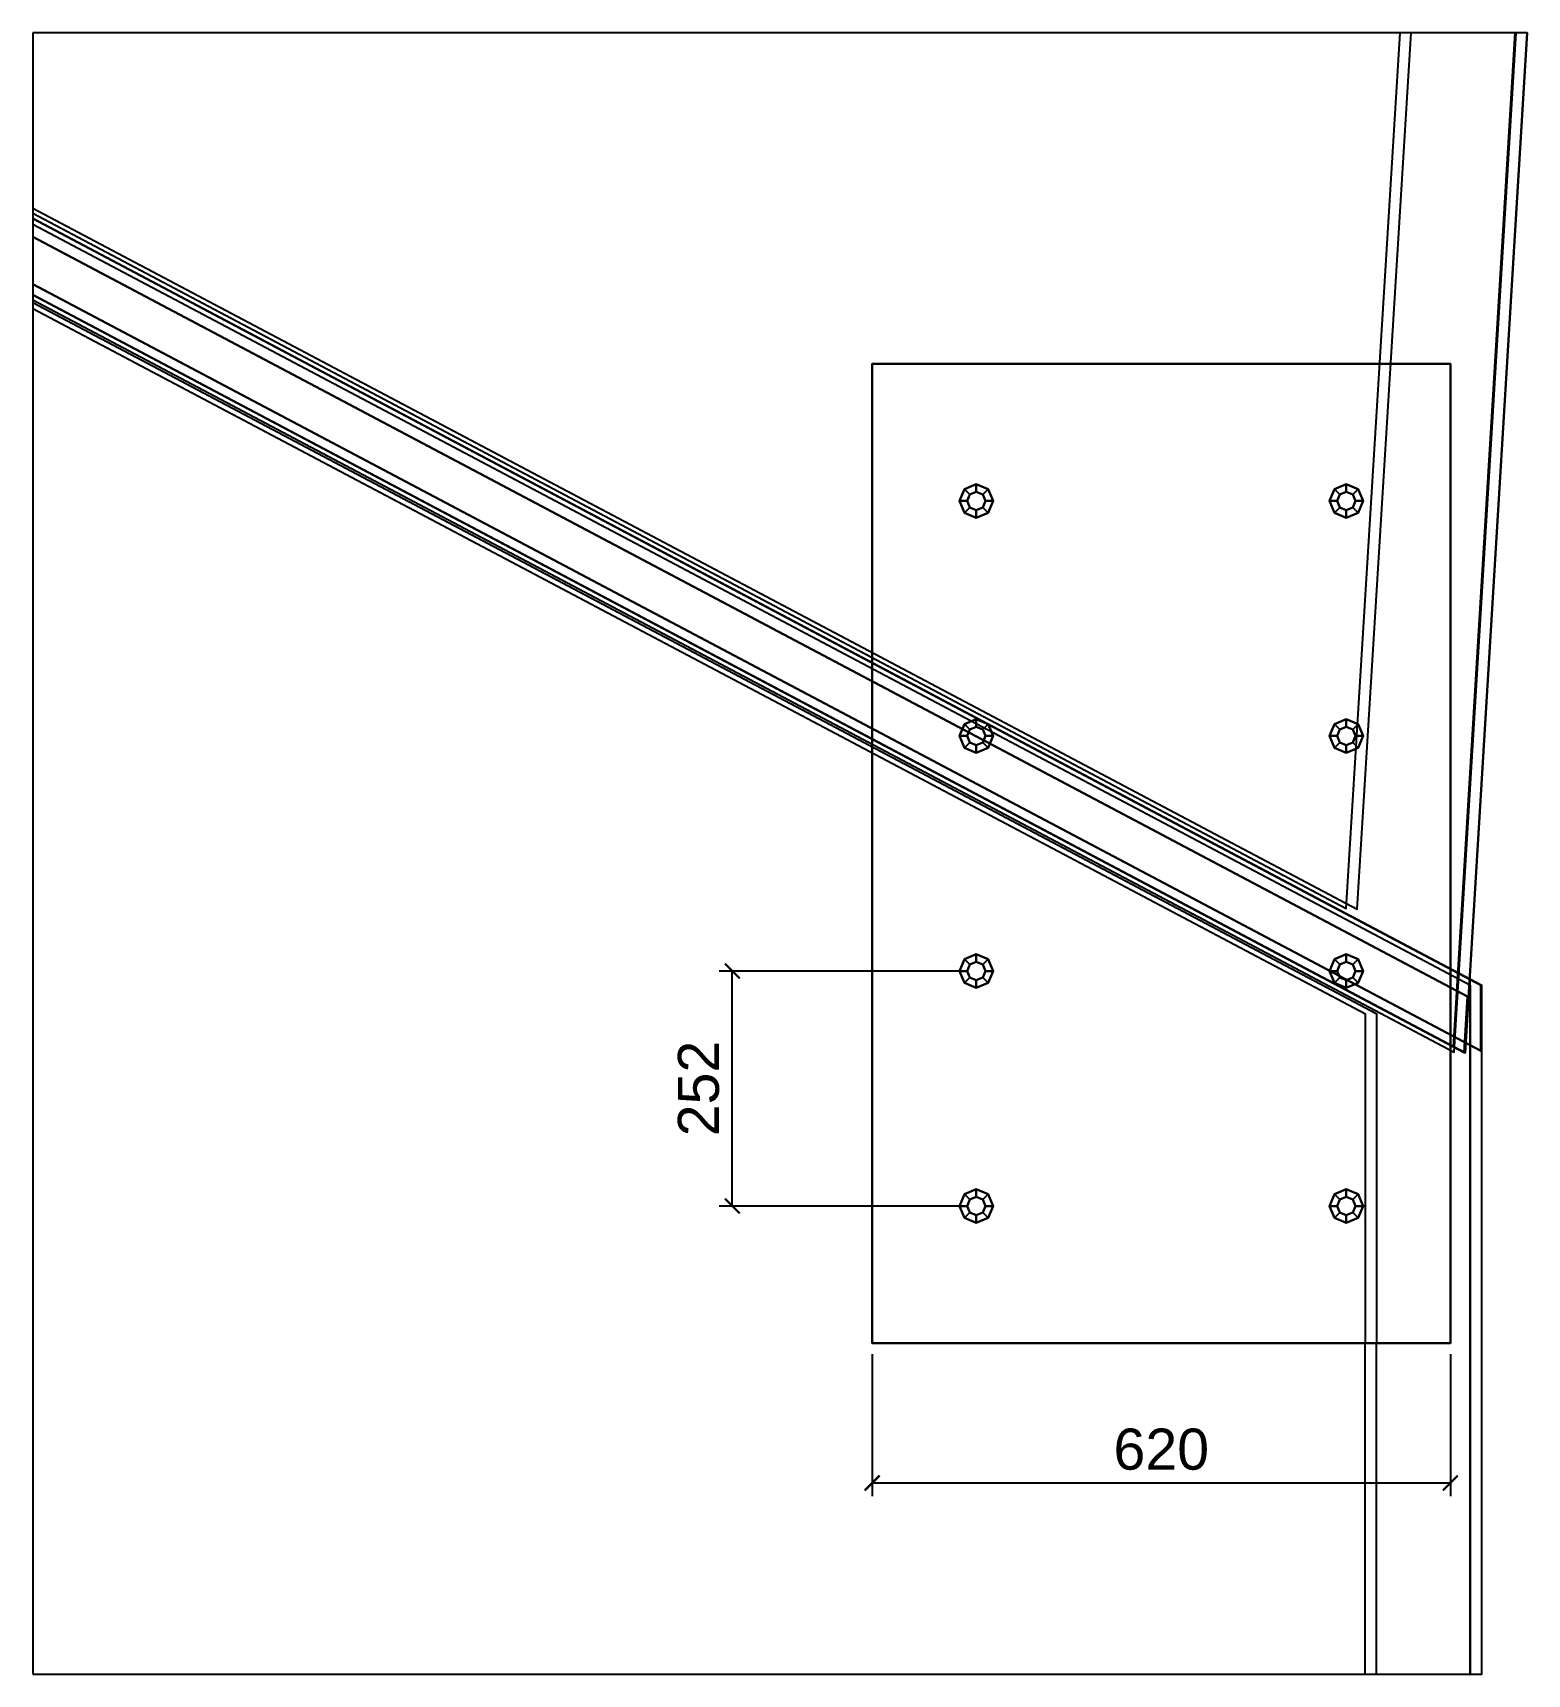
# Model space of a CAD drawing. Header units: millimetres. Extents: x -48000 to 1060615, y -2000 to 333000.
# Drawn here: x 1038790 to 1040392, y -880 to 880 of the extents above; entities that cross this region are included whole.
import ezdxf

# ---------------------------------------------------------------- set-up
doc = ezdxf.new("R2010")
doc.units = ezdxf.units.MM
doc.layers.add('D-STR-DIM', color=7, linetype='Continuous', lineweight=13)
doc.layers.add('D-STR-STRC', color=7, linetype='Continuous', lineweight=25)
doc.styles.add('OpenSansCondensed-Light', font='OpenSansCondensed-Light.ttf')
doc.styles.add('TOWER_UNICODE', font='Arial Unicode.ttf')
doc.dimstyles.new('EZDXF', dxfattribs={"dimtxt": 0.25, "dimasz": 0.175, "dimexe": 0.375, "dimexo": 0.125, "dimgap": 0.1, "dimtad": 1, "dimlfac": 100, "dimzin": 12, "dimdsep": 46, "dimtxsty": 'OpenSansCondensed-Light', "dimblk": 'ARCHTICK', "dimcen": 2.5, "dimazin": 3, "dimtfac": 0.5, "dimtmove": 2, "dimatfit": 3})

msp = doc.modelspace()

# ---------------------------------------------------------------- blocks, each defined once
blk = doc.blocks.new('_ARCHTICK')
at = {"color": 0, "linetype": 'BYBLOCK', "const_width": 0.15}
blk.add_lwpolyline([(-0.5, -0.5), (0.5, 0.5)], dxfattribs=at)

# ---------------------------------------------------------------- dimensions: what is measured, and where the dimension line sits
at = {"layer": 'D-STR-DIM'}
for base, p1, p2, angle in [((1039540, -378), (1039801.6, -378), (1039801.6, -126), 90), ((1039690, -675), (1039690, -525), (1040310, -525), 0)]:
    msp.add_linear_dim(base=base, p1=p1, p2=p2, angle=angle, dimstyle='EZDXF', override={"dimtxt": 44, "dimasz": 16, "dimexe": 14, "dimexo": 12, "dimgap": 14, "dimtad": 1, "dimdec": 1, "dimlfac": 1, "dimlunit": 2, "dimtxsty": 'TOWER_UNICODE', "dimclrd": 7, "dimclre": 7, "dimclrt": 7}, dxfattribs=at).render()

# ---------------------------------------------------------------- linework, layer by layer
at = {"layer": 'D-STR-STRC'}
for points in [[(1038790, 880), (1038790, 599.13), (1040325.69, -213.85), (1040392.32, 880)], [(1038790, 880), (1038790, 593.6), (1040313.88, -213.13), (1040380.47, 880)], [(1038790, 880), (1038790, 692.1), (1040209.99, -59.63), (1040267.88, 880)], [(1038790, 880), (1038790, 686.57), (1040198.19, -58.91), (1040256.02, 880)], [(1040343.61, -141.67), (1038790, 680.8), (1038790, 680.8), (1040331.11, -135.05)], [(1038790, -880), (1040343.56, -880), (1040343.61, -141.67), (1038790, 680.8)], [(1038790, 680.8), (1040342.72, -141.2), (1038790, 680.8)], [(1038790, -880), (1040331.57, -880), (1040331.62, -141.67), (1038790, 674.45)], [(1038790, 661.28), (1040328.47, -153.17), (1038790, 661.28)], [(1038790, 610.39), (1040342.72, -211.61), (1038790, 610.39)], [(1040325.69, -213.85), (1038790, 599.13), (1038790, 599.13), (1040313.19, -207.23)], [(1038790, 599.13), (1040324.8, -213.38), (1038790, 599.13)], [(1038790, -880), (1040230.6, -880), (1040231.06, -172.35), (1038790, 590.54)], [(1038790, -880), (1040218.61, -880), (1040219.07, -172.35), (1038790, 584.19)], [(1039690, -525), (1040310, -525), (1040310, 525), (1039690, 525)], [(1040310, 525), (1039690, 525), (1039690, 525), (1040310, 525)], [(1039690, 525), (1039690, -525), (1039690, -525), (1039690, 525)], [(1040310, -525), (1039690, -525), (1039690, 525), (1040310, 525)], [(1039690, -525), (1039690, 525), (1039690, 525), (1039690, -525)], [(1039690, 525), (1040310, 525), (1040310, 525), (1039690, 525)], [(1040310, -525), (1040310, 525), (1040310, 525), (1040310, -525)], [(1040310, 525), (1040310, -525), (1040310, -525), (1040310, 525)], [(1039819.6, 378), (1039814.33, 390.73), (1039801.6, 396), (1039788.87, 390.73), (1039783.6, 378), (1039788.87, 365.27), (1039801.6, 360), (1039814.33, 365.27)], [(1039783.6, 378), (1039788.87, 390.73), (1039801.6, 396), (1039814.33, 390.73), (1039819.6, 378), (1039814.33, 365.27), (1039801.6, 360), (1039788.87, 365.27)], [(1039788.87, 390.73), (1039783.6, 378), (1039783.6, 378), (1039788.87, 390.73)], [(1039788.87, 390.73), (1039783.6, 378), (1039791.7, 378), (1039794.6, 385)], [(1039783.6, 378), (1039788.87, 390.73), (1039788.87, 390.73), (1039783.6, 378)], [(1039783.6, 378), (1039788.87, 390.73), (1039794.6, 385), (1039791.7, 378)], [(1039801.6, 396), (1039788.87, 390.73), (1039788.87, 390.73), (1039801.6, 396)], [(1039801.6, 396), (1039788.87, 390.73), (1039794.6, 385), (1039801.6, 387.9)], [(1039788.87, 390.73), (1039801.6, 396), (1039801.6, 396), (1039788.87, 390.73)], [(1039788.87, 390.73), (1039801.6, 396), (1039801.6, 387.9), (1039794.6, 385)], [(1039811.5, 378), (1039808.6, 385), (1039801.6, 387.9), (1039794.6, 385), (1039791.7, 378), (1039794.6, 371), (1039801.6, 368.1), (1039808.6, 371)], [(1039791.7, 378), (1039794.6, 385), (1039801.6, 387.9), (1039808.6, 385), (1039811.5, 378), (1039808.6, 371), (1039801.6, 368.1), (1039794.6, 371)], [(1039814.33, 390.73), (1039801.6, 396), (1039801.6, 396), (1039814.33, 390.73)], [(1039814.33, 390.73), (1039801.6, 396), (1039801.6, 387.9), (1039808.6, 385)], [(1039801.6, 396), (1039814.33, 390.73), (1039814.33, 390.73), (1039801.6, 396)], [(1039801.6, 396), (1039814.33, 390.73), (1039808.6, 385), (1039801.6, 387.9)], [(1039819.6, 378), (1039814.33, 390.73), (1039808.6, 385), (1039811.5, 378)], [(1039814.33, 390.73), (1039819.6, 378), (1039811.5, 378), (1039808.6, 385)], [(1039819.6, 378), (1039814.33, 390.73), (1039814.33, 390.73), (1039819.6, 378)], [(1039814.33, 390.73), (1039819.6, 378), (1039819.6, 378), (1039814.33, 390.73)], [(1040216.4, 378), (1040211.13, 390.73), (1040198.4, 396), (1040185.67, 390.73), (1040180.4, 378), (1040185.67, 365.27), (1040198.4, 360), (1040211.13, 365.27)], [(1040180.4, 378), (1040185.67, 390.73), (1040198.4, 396), (1040211.13, 390.73), (1040216.4, 378), (1040211.13, 365.27), (1040198.4, 360), (1040185.67, 365.27)], [(1040185.67, 390.73), (1040180.4, 378), (1040180.4, 378), (1040185.67, 390.73)], [(1040185.67, 390.73), (1040180.4, 378), (1040188.5, 378), (1040191.4, 385)], [(1040180.4, 378), (1040185.67, 390.73), (1040185.67, 390.73), (1040180.4, 378)], [(1040180.4, 378), (1040185.67, 390.73), (1040191.4, 385), (1040188.5, 378)], [(1040198.4, 396), (1040185.67, 390.73), (1040185.67, 390.73), (1040198.4, 396)], [(1040198.4, 396), (1040185.67, 390.73), (1040191.4, 385), (1040198.4, 387.9)], [(1040185.67, 390.73), (1040198.4, 396), (1040198.4, 396), (1040185.67, 390.73)], [(1040185.67, 390.73), (1040198.4, 396), (1040198.4, 387.9), (1040191.4, 385)], [(1040208.3, 378), (1040205.4, 385), (1040198.4, 387.9), (1040191.4, 385), (1040188.5, 378), (1040191.4, 371), (1040198.4, 368.1), (1040205.4, 371)], [(1040188.5, 378), (1040191.4, 385), (1040198.4, 387.9), (1040205.4, 385), (1040208.3, 378), (1040205.4, 371), (1040198.4, 368.1), (1040191.4, 371)], [(1040211.13, 390.73), (1040198.4, 396), (1040198.4, 396), (1040211.13, 390.73)], [(1040211.13, 390.73), (1040198.4, 396), (1040198.4, 387.9), (1040205.4, 385)], [(1040198.4, 396), (1040211.13, 390.73), (1040211.13, 390.73), (1040198.4, 396)], [(1040198.4, 396), (1040211.13, 390.73), (1040205.4, 385), (1040198.4, 387.9)], [(1040216.4, 378), (1040211.13, 390.73), (1040205.4, 385), (1040208.3, 378)], [(1040211.13, 390.73), (1040216.4, 378), (1040208.3, 378), (1040205.4, 385)], [(1040216.4, 378), (1040211.13, 390.73), (1040211.13, 390.73), (1040216.4, 378)], [(1040211.13, 390.73), (1040216.4, 378), (1040216.4, 378), (1040211.13, 390.73)], [(1039783.6, 378), (1039788.87, 365.27), (1039788.87, 365.27), (1039783.6, 378)], [(1039783.6, 378), (1039788.87, 365.27), (1039794.6, 371), (1039791.7, 378)], [(1039788.87, 365.27), (1039783.6, 378), (1039783.6, 378), (1039788.87, 365.27)], [(1039788.87, 365.27), (1039783.6, 378), (1039791.7, 378), (1039794.6, 371)], [(1039788.87, 365.27), (1039801.6, 360), (1039801.6, 368.1), (1039794.6, 371)], [(1039801.6, 360), (1039788.87, 365.27), (1039794.6, 371), (1039801.6, 368.1)], [(1039801.6, 360), (1039814.33, 365.27), (1039808.6, 371), (1039801.6, 368.1)], [(1039814.33, 365.27), (1039801.6, 360), (1039801.6, 368.1), (1039808.6, 371)], [(1039814.33, 365.27), (1039819.6, 378), (1039811.5, 378), (1039808.6, 371)], [(1039819.6, 378), (1039814.33, 365.27), (1039808.6, 371), (1039811.5, 378)], [(1039814.33, 365.27), (1039819.6, 378), (1039819.6, 378), (1039814.33, 365.27)], [(1039819.6, 378), (1039814.33, 365.27), (1039814.33, 365.27), (1039819.6, 378)], [(1040180.4, 378), (1040185.67, 365.27), (1040185.67, 365.27), (1040180.4, 378)], [(1040180.4, 378), (1040185.67, 365.27), (1040191.4, 371), (1040188.5, 378)], [(1040185.67, 365.27), (1040180.4, 378), (1040180.4, 378), (1040185.67, 365.27)], [(1040185.67, 365.27), (1040180.4, 378), (1040188.5, 378), (1040191.4, 371)], [(1040185.67, 365.27), (1040198.4, 360), (1040198.4, 368.1), (1040191.4, 371)], [(1040198.4, 360), (1040185.67, 365.27), (1040191.4, 371), (1040198.4, 368.1)], [(1040198.4, 360), (1040211.13, 365.27), (1040205.4, 371), (1040198.4, 368.1)], [(1040211.13, 365.27), (1040198.4, 360), (1040198.4, 368.1), (1040205.4, 371)], [(1040211.13, 365.27), (1040216.4, 378), (1040208.3, 378), (1040205.4, 371)], [(1040216.4, 378), (1040211.13, 365.27), (1040205.4, 371), (1040208.3, 378)], [(1040211.13, 365.27), (1040216.4, 378), (1040216.4, 378), (1040211.13, 365.27)], [(1040216.4, 378), (1040211.13, 365.27), (1040211.13, 365.27), (1040216.4, 378)], [(1039788.87, 365.27), (1039801.6, 360), (1039801.6, 360), (1039788.87, 365.27)], [(1039801.6, 360), (1039788.87, 365.27), (1039788.87, 365.27), (1039801.6, 360)], [(1039801.6, 360), (1039814.33, 365.27), (1039814.33, 365.27), (1039801.6, 360)], [(1039814.33, 365.27), (1039801.6, 360), (1039801.6, 360), (1039814.33, 365.27)], [(1040185.67, 365.27), (1040198.4, 360), (1040198.4, 360), (1040185.67, 365.27)], [(1040198.4, 360), (1040185.67, 365.27), (1040185.67, 365.27), (1040198.4, 360)], [(1040198.4, 360), (1040211.13, 365.27), (1040211.13, 365.27), (1040198.4, 360)], [(1040211.13, 365.27), (1040198.4, 360), (1040198.4, 360), (1040211.13, 365.27)], [(1039819.6, 126), (1039814.33, 138.73), (1039801.6, 144), (1039788.87, 138.73), (1039783.6, 126), (1039788.87, 113.27), (1039801.6, 108), (1039814.33, 113.27)], [(1039783.6, 126), (1039788.87, 138.73), (1039801.6, 144), (1039814.33, 138.73), (1039819.6, 126), (1039814.33, 113.27), (1039801.6, 108), (1039788.87, 113.27)], [(1039801.6, 144), (1039788.87, 138.73), (1039788.87, 138.73), (1039801.6, 144)], [(1039801.6, 144), (1039788.87, 138.73), (1039794.6, 133), (1039801.6, 135.9)], [(1039788.87, 138.73), (1039801.6, 144), (1039801.6, 144), (1039788.87, 138.73)], [(1039788.87, 138.73), (1039801.6, 144), (1039801.6, 135.9), (1039794.6, 133)], [(1039814.33, 138.73), (1039801.6, 144), (1039801.6, 144), (1039814.33, 138.73)], [(1039814.33, 138.73), (1039801.6, 144), (1039801.6, 135.9), (1039808.6, 133)], [(1039801.6, 144), (1039814.33, 138.73), (1039814.33, 138.73), (1039801.6, 144)], [(1039801.6, 144), (1039814.33, 138.73), (1039808.6, 133), (1039801.6, 135.9)], [(1040216.4, 126), (1040211.13, 138.73), (1040198.4, 144), (1040185.67, 138.73), (1040180.4, 126), (1040185.67, 113.27), (1040198.4, 108), (1040211.13, 113.27)], [(1040180.4, 126), (1040185.67, 138.73), (1040198.4, 144), (1040211.13, 138.73), (1040216.4, 126), (1040211.13, 113.27), (1040198.4, 108), (1040185.67, 113.27)], [(1040198.4, 144), (1040185.67, 138.73), (1040185.67, 138.73), (1040198.4, 144)], [(1040198.4, 144), (1040185.67, 138.73), (1040191.4, 133), (1040198.4, 135.9)], [(1040185.67, 138.73), (1040198.4, 144), (1040198.4, 144), (1040185.67, 138.73)], [(1040185.67, 138.73), (1040198.4, 144), (1040198.4, 135.9), (1040191.4, 133)], [(1040211.13, 138.73), (1040198.4, 144), (1040198.4, 144), (1040211.13, 138.73)], [(1040211.13, 138.73), (1040198.4, 144), (1040198.4, 135.9), (1040205.4, 133)], [(1040198.4, 144), (1040211.13, 138.73), (1040211.13, 138.73), (1040198.4, 144)], [(1040198.4, 144), (1040211.13, 138.73), (1040205.4, 133), (1040198.4, 135.9)], [(1039788.87, 138.73), (1039783.6, 126), (1039783.6, 126), (1039788.87, 138.73)], [(1039788.87, 138.73), (1039783.6, 126), (1039791.7, 126), (1039794.6, 133)], [(1039783.6, 126), (1039788.87, 138.73), (1039788.87, 138.73), (1039783.6, 126)], [(1039783.6, 126), (1039788.87, 138.73), (1039794.6, 133), (1039791.7, 126)], [(1039783.6, 126), (1039788.87, 113.27), (1039788.87, 113.27), (1039783.6, 126)], [(1039783.6, 126), (1039788.87, 113.27), (1039794.6, 119), (1039791.7, 126)], [(1039788.87, 113.27), (1039783.6, 126), (1039783.6, 126), (1039788.87, 113.27)], [(1039788.87, 113.27), (1039783.6, 126), (1039791.7, 126), (1039794.6, 119)], [(1039811.5, 126), (1039808.6, 133), (1039801.6, 135.9), (1039794.6, 133), (1039791.7, 126), (1039794.6, 119), (1039801.6, 116.1), (1039808.6, 119)], [(1039791.7, 126), (1039794.6, 133), (1039801.6, 135.9), (1039808.6, 133), (1039811.5, 126), (1039808.6, 119), (1039801.6, 116.1), (1039794.6, 119)], [(1039819.6, 126), (1039814.33, 138.73), (1039808.6, 133), (1039811.5, 126)], [(1039814.33, 138.73), (1039819.6, 126), (1039811.5, 126), (1039808.6, 133)], [(1039814.33, 113.27), (1039819.6, 126), (1039811.5, 126), (1039808.6, 119)], [(1039819.6, 126), (1039814.33, 113.27), (1039808.6, 119), (1039811.5, 126)], [(1039819.6, 126), (1039814.33, 138.73), (1039814.33, 138.73), (1039819.6, 126)], [(1039814.33, 138.73), (1039819.6, 126), (1039819.6, 126), (1039814.33, 138.73)], [(1039814.33, 113.27), (1039819.6, 126), (1039819.6, 126), (1039814.33, 113.27)], [(1039819.6, 126), (1039814.33, 113.27), (1039814.33, 113.27), (1039819.6, 126)], [(1040185.67, 138.73), (1040180.4, 126), (1040180.4, 126), (1040185.67, 138.73)], [(1040185.67, 138.73), (1040180.4, 126), (1040188.5, 126), (1040191.4, 133)], [(1040180.4, 126), (1040185.67, 138.73), (1040185.67, 138.73), (1040180.4, 126)], [(1040180.4, 126), (1040185.67, 138.73), (1040191.4, 133), (1040188.5, 126)], [(1040180.4, 126), (1040185.67, 113.27), (1040185.67, 113.27), (1040180.4, 126)], [(1040180.4, 126), (1040185.67, 113.27), (1040191.4, 119), (1040188.5, 126)], [(1040185.67, 113.27), (1040180.4, 126), (1040180.4, 126), (1040185.67, 113.27)], [(1040185.67, 113.27), (1040180.4, 126), (1040188.5, 126), (1040191.4, 119)], [(1040208.3, 126), (1040205.4, 133), (1040198.4, 135.9), (1040191.4, 133), (1040188.5, 126), (1040191.4, 119), (1040198.4, 116.1), (1040205.4, 119)], [(1040188.5, 126), (1040191.4, 133), (1040198.4, 135.9), (1040205.4, 133), (1040208.3, 126), (1040205.4, 119), (1040198.4, 116.1), (1040191.4, 119)], [(1040216.4, 126), (1040211.13, 138.73), (1040205.4, 133), (1040208.3, 126)], [(1040211.13, 138.73), (1040216.4, 126), (1040208.3, 126), (1040205.4, 133)], [(1040211.13, 113.27), (1040216.4, 126), (1040208.3, 126), (1040205.4, 119)], [(1040216.4, 126), (1040211.13, 113.27), (1040205.4, 119), (1040208.3, 126)], [(1040216.4, 126), (1040211.13, 138.73), (1040211.13, 138.73), (1040216.4, 126)], [(1040211.13, 138.73), (1040216.4, 126), (1040216.4, 126), (1040211.13, 138.73)], [(1040211.13, 113.27), (1040216.4, 126), (1040216.4, 126), (1040211.13, 113.27)], [(1040216.4, 126), (1040211.13, 113.27), (1040211.13, 113.27), (1040216.4, 126)], [(1039788.87, 113.27), (1039801.6, 108), (1039801.6, 116.1), (1039794.6, 119)], [(1039801.6, 108), (1039788.87, 113.27), (1039794.6, 119), (1039801.6, 116.1)], [(1039788.87, 113.27), (1039801.6, 108), (1039801.6, 108), (1039788.87, 113.27)], [(1039801.6, 108), (1039788.87, 113.27), (1039788.87, 113.27), (1039801.6, 108)], [(1039801.6, 108), (1039814.33, 113.27), (1039808.6, 119), (1039801.6, 116.1)], [(1039814.33, 113.27), (1039801.6, 108), (1039801.6, 116.1), (1039808.6, 119)], [(1039801.6, 108), (1039814.33, 113.27), (1039814.33, 113.27), (1039801.6, 108)], [(1039814.33, 113.27), (1039801.6, 108), (1039801.6, 108), (1039814.33, 113.27)], [(1040185.67, 113.27), (1040198.4, 108), (1040198.4, 116.1), (1040191.4, 119)], [(1040198.4, 108), (1040185.67, 113.27), (1040191.4, 119), (1040198.4, 116.1)], [(1040185.67, 113.27), (1040198.4, 108), (1040198.4, 108), (1040185.67, 113.27)], [(1040198.4, 108), (1040185.67, 113.27), (1040185.67, 113.27), (1040198.4, 108)], [(1040198.4, 108), (1040211.13, 113.27), (1040205.4, 119), (1040198.4, 116.1)], [(1040211.13, 113.27), (1040198.4, 108), (1040198.4, 116.1), (1040205.4, 119)], [(1040198.4, 108), (1040211.13, 113.27), (1040211.13, 113.27), (1040198.4, 108)], [(1040211.13, 113.27), (1040198.4, 108), (1040198.4, 108), (1040211.13, 113.27)], [(1039819.6, -126), (1039814.33, -113.27), (1039801.6, -108), (1039788.87, -113.27), (1039783.6, -126), (1039788.87, -138.73), (1039801.6, -144), (1039814.33, -138.73)], [(1039783.6, -126), (1039788.87, -113.27), (1039801.6, -108), (1039814.33, -113.27), (1039819.6, -126), (1039814.33, -138.73), (1039801.6, -144), (1039788.87, -138.73)], [(1039788.87, -113.27), (1039783.6, -126), (1039783.6, -126), (1039788.87, -113.27)], [(1039788.87, -113.27), (1039783.6, -126), (1039791.7, -126), (1039794.6, -119)], [(1039783.6, -126), (1039788.87, -113.27), (1039788.87, -113.27), (1039783.6, -126)], [(1039783.6, -126), (1039788.87, -113.27), (1039794.6, -119), (1039791.7, -126)], [(1039801.6, -108), (1039788.87, -113.27), (1039788.87, -113.27), (1039801.6, -108)], [(1039801.6, -108), (1039788.87, -113.27), (1039794.6, -119), (1039801.6, -116.1)], [(1039788.87, -113.27), (1039801.6, -108), (1039801.6, -108), (1039788.87, -113.27)], [(1039788.87, -113.27), (1039801.6, -108), (1039801.6, -116.1), (1039794.6, -119)], [(1039811.5, -126), (1039808.6, -119), (1039801.6, -116.1), (1039794.6, -119), (1039791.7, -126), (1039794.6, -133), (1039801.6, -135.9), (1039808.6, -133)], [(1039791.7, -126), (1039794.6, -119), (1039801.6, -116.1), (1039808.6, -119), (1039811.5, -126), (1039808.6, -133), (1039801.6, -135.9), (1039794.6, -133)], [(1039814.33, -113.27), (1039801.6, -108), (1039801.6, -108), (1039814.33, -113.27)], [(1039814.33, -113.27), (1039801.6, -108), (1039801.6, -116.1), (1039808.6, -119)], [(1039801.6, -108), (1039814.33, -113.27), (1039814.33, -113.27), (1039801.6, -108)], [(1039801.6, -108), (1039814.33, -113.27), (1039808.6, -119), (1039801.6, -116.1)], [(1039819.6, -126), (1039814.33, -113.27), (1039808.6, -119), (1039811.5, -126)], [(1039814.33, -113.27), (1039819.6, -126), (1039811.5, -126), (1039808.6, -119)], [(1039819.6, -126), (1039814.33, -113.27), (1039814.33, -113.27), (1039819.6, -126)], [(1039814.33, -113.27), (1039819.6, -126), (1039819.6, -126), (1039814.33, -113.27)], [(1040216.4, -126), (1040211.13, -113.27), (1040198.4, -108), (1040185.67, -113.27), (1040180.4, -126), (1040185.67, -138.73), (1040198.4, -144), (1040211.13, -138.73)], [(1040180.4, -126), (1040185.67, -113.27), (1040198.4, -108), (1040211.13, -113.27), (1040216.4, -126), (1040211.13, -138.73), (1040198.4, -144), (1040185.67, -138.73)], [(1040185.67, -113.27), (1040180.4, -126), (1040180.4, -126), (1040185.67, -113.27)], [(1040185.67, -113.27), (1040180.4, -126), (1040188.5, -126), (1040191.4, -119)], [(1040180.4, -126), (1040185.67, -113.27), (1040185.67, -113.27), (1040180.4, -126)], [(1040180.4, -126), (1040185.67, -113.27), (1040191.4, -119), (1040188.5, -126)], [(1040198.4, -108), (1040185.67, -113.27), (1040185.67, -113.27), (1040198.4, -108)], [(1040198.4, -108), (1040185.67, -113.27), (1040191.4, -119), (1040198.4, -116.1)], [(1040185.67, -113.27), (1040198.4, -108), (1040198.4, -108), (1040185.67, -113.27)], [(1040185.67, -113.27), (1040198.4, -108), (1040198.4, -116.1), (1040191.4, -119)], [(1040208.3, -126), (1040205.4, -119), (1040198.4, -116.1), (1040191.4, -119), (1040188.5, -126), (1040191.4, -133), (1040198.4, -135.9), (1040205.4, -133)], [(1040188.5, -126), (1040191.4, -119), (1040198.4, -116.1), (1040205.4, -119), (1040208.3, -126), (1040205.4, -133), (1040198.4, -135.9), (1040191.4, -133)], [(1040211.13, -113.27), (1040198.4, -108), (1040198.4, -108), (1040211.13, -113.27)], [(1040211.13, -113.27), (1040198.4, -108), (1040198.4, -116.1), (1040205.4, -119)], [(1040198.4, -108), (1040211.13, -113.27), (1040211.13, -113.27), (1040198.4, -108)], [(1040198.4, -108), (1040211.13, -113.27), (1040205.4, -119), (1040198.4, -116.1)], [(1040216.4, -126), (1040211.13, -113.27), (1040205.4, -119), (1040208.3, -126)], [(1040211.13, -113.27), (1040216.4, -126), (1040208.3, -126), (1040205.4, -119)], [(1040216.4, -126), (1040211.13, -113.27), (1040211.13, -113.27), (1040216.4, -126)], [(1040211.13, -113.27), (1040216.4, -126), (1040216.4, -126), (1040211.13, -113.27)], [(1039783.6, -126), (1039788.87, -138.73), (1039788.87, -138.73), (1039783.6, -126)], [(1039783.6, -126), (1039788.87, -138.73), (1039794.6, -133), (1039791.7, -126)], [(1039788.87, -138.73), (1039783.6, -126), (1039783.6, -126), (1039788.87, -138.73)], [(1039788.87, -138.73), (1039783.6, -126), (1039791.7, -126), (1039794.6, -133)], [(1039788.87, -138.73), (1039801.6, -144), (1039801.6, -135.9), (1039794.6, -133)], [(1039801.6, -144), (1039788.87, -138.73), (1039794.6, -133), (1039801.6, -135.9)], [(1039788.87, -138.73), (1039801.6, -144), (1039801.6, -144), (1039788.87, -138.73)], [(1039801.6, -144), (1039788.87, -138.73), (1039788.87, -138.73), (1039801.6, -144)], [(1039801.6, -144), (1039814.33, -138.73), (1039808.6, -133), (1039801.6, -135.9)], [(1039814.33, -138.73), (1039801.6, -144), (1039801.6, -135.9), (1039808.6, -133)], [(1039801.6, -144), (1039814.33, -138.73), (1039814.33, -138.73), (1039801.6, -144)], [(1039814.33, -138.73), (1039801.6, -144), (1039801.6, -144), (1039814.33, -138.73)], [(1039814.33, -138.73), (1039819.6, -126), (1039811.5, -126), (1039808.6, -133)], [(1039819.6, -126), (1039814.33, -138.73), (1039808.6, -133), (1039811.5, -126)], [(1039814.33, -138.73), (1039819.6, -126), (1039819.6, -126), (1039814.33, -138.73)], [(1039819.6, -126), (1039814.33, -138.73), (1039814.33, -138.73), (1039819.6, -126)], [(1040180.4, -126), (1040185.67, -138.73), (1040185.67, -138.73), (1040180.4, -126)], [(1040180.4, -126), (1040185.67, -138.73), (1040191.4, -133), (1040188.5, -126)], [(1040185.67, -138.73), (1040180.4, -126), (1040180.4, -126), (1040185.67, -138.73)], [(1040185.67, -138.73), (1040180.4, -126), (1040188.5, -126), (1040191.4, -133)], [(1040185.67, -138.73), (1040198.4, -144), (1040198.4, -135.9), (1040191.4, -133)], [(1040198.4, -144), (1040185.67, -138.73), (1040191.4, -133), (1040198.4, -135.9)], [(1040185.67, -138.73), (1040198.4, -144), (1040198.4, -144), (1040185.67, -138.73)], [(1040198.4, -144), (1040185.67, -138.73), (1040185.67, -138.73), (1040198.4, -144)], [(1040198.4, -144), (1040211.13, -138.73), (1040205.4, -133), (1040198.4, -135.9)], [(1040211.13, -138.73), (1040198.4, -144), (1040198.4, -135.9), (1040205.4, -133)], [(1040198.4, -144), (1040211.13, -138.73), (1040211.13, -138.73), (1040198.4, -144)], [(1040211.13, -138.73), (1040198.4, -144), (1040198.4, -144), (1040211.13, -138.73)], [(1040211.13, -138.73), (1040216.4, -126), (1040208.3, -126), (1040205.4, -133)], [(1040216.4, -126), (1040211.13, -138.73), (1040205.4, -133), (1040208.3, -126)], [(1040211.13, -138.73), (1040216.4, -126), (1040216.4, -126), (1040211.13, -138.73)], [(1040216.4, -126), (1040211.13, -138.73), (1040211.13, -138.73), (1040216.4, -126)], [(1039819.6, -378), (1039814.33, -365.27), (1039801.6, -360), (1039788.87, -365.27), (1039783.6, -378), (1039788.87, -390.73), (1039801.6, -396), (1039814.33, -390.73)], [(1039783.6, -378), (1039788.87, -365.27), (1039801.6, -360), (1039814.33, -365.27), (1039819.6, -378), (1039814.33, -390.73), (1039801.6, -396), (1039788.87, -390.73)], [(1039788.87, -365.27), (1039783.6, -378), (1039783.6, -378), (1039788.87, -365.27)], [(1039788.87, -365.27), (1039783.6, -378), (1039791.7, -378), (1039794.6, -371)], [(1039783.6, -378), (1039788.87, -365.27), (1039788.87, -365.27), (1039783.6, -378)], [(1039783.6, -378), (1039788.87, -365.27), (1039794.6, -371), (1039791.7, -378)], [(1039801.6, -360), (1039788.87, -365.27), (1039788.87, -365.27), (1039801.6, -360)], [(1039801.6, -360), (1039788.87, -365.27), (1039794.6, -371), (1039801.6, -368.1)], [(1039788.87, -365.27), (1039801.6, -360), (1039801.6, -360), (1039788.87, -365.27)], [(1039788.87, -365.27), (1039801.6, -360), (1039801.6, -368.1), (1039794.6, -371)], [(1039811.5, -378), (1039808.6, -371), (1039801.6, -368.1), (1039794.6, -371), (1039791.7, -378), (1039794.6, -385), (1039801.6, -387.9), (1039808.6, -385)], [(1039791.7, -378), (1039794.6, -371), (1039801.6, -368.1), (1039808.6, -371), (1039811.5, -378), (1039808.6, -385), (1039801.6, -387.9), (1039794.6, -385)], [(1039814.33, -365.27), (1039801.6, -360), (1039801.6, -360), (1039814.33, -365.27)], [(1039814.33, -365.27), (1039801.6, -360), (1039801.6, -368.1), (1039808.6, -371)], [(1039801.6, -360), (1039814.33, -365.27), (1039814.33, -365.27), (1039801.6, -360)], [(1039801.6, -360), (1039814.33, -365.27), (1039808.6, -371), (1039801.6, -368.1)], [(1039819.6, -378), (1039814.33, -365.27), (1039808.6, -371), (1039811.5, -378)], [(1039814.33, -365.27), (1039819.6, -378), (1039811.5, -378), (1039808.6, -371)], [(1039819.6, -378), (1039814.33, -365.27), (1039814.33, -365.27), (1039819.6, -378)], [(1039814.33, -365.27), (1039819.6, -378), (1039819.6, -378), (1039814.33, -365.27)], [(1040216.4, -378), (1040211.13, -365.27), (1040198.4, -360), (1040185.67, -365.27), (1040180.4, -378), (1040185.67, -390.73), (1040198.4, -396), (1040211.13, -390.73)], [(1040180.4, -378), (1040185.67, -365.27), (1040198.4, -360), (1040211.13, -365.27), (1040216.4, -378), (1040211.13, -390.73), (1040198.4, -396), (1040185.67, -390.73)], [(1040185.67, -365.27), (1040180.4, -378), (1040180.4, -378), (1040185.67, -365.27)], [(1040185.67, -365.27), (1040180.4, -378), (1040188.5, -378), (1040191.4, -371)], [(1040180.4, -378), (1040185.67, -365.27), (1040185.67, -365.27), (1040180.4, -378)], [(1040180.4, -378), (1040185.67, -365.27), (1040191.4, -371), (1040188.5, -378)], [(1040198.4, -360), (1040185.67, -365.27), (1040185.67, -365.27), (1040198.4, -360)], [(1040198.4, -360), (1040185.67, -365.27), (1040191.4, -371), (1040198.4, -368.1)], [(1040185.67, -365.27), (1040198.4, -360), (1040198.4, -360), (1040185.67, -365.27)], [(1040185.67, -365.27), (1040198.4, -360), (1040198.4, -368.1), (1040191.4, -371)], [(1040208.3, -378), (1040205.4, -371), (1040198.4, -368.1), (1040191.4, -371), (1040188.5, -378), (1040191.4, -385), (1040198.4, -387.9), (1040205.4, -385)], [(1040188.5, -378), (1040191.4, -371), (1040198.4, -368.1), (1040205.4, -371), (1040208.3, -378), (1040205.4, -385), (1040198.4, -387.9), (1040191.4, -385)], [(1040211.13, -365.27), (1040198.4, -360), (1040198.4, -360), (1040211.13, -365.27)], [(1040211.13, -365.27), (1040198.4, -360), (1040198.4, -368.1), (1040205.4, -371)], [(1040198.4, -360), (1040211.13, -365.27), (1040211.13, -365.27), (1040198.4, -360)], [(1040198.4, -360), (1040211.13, -365.27), (1040205.4, -371), (1040198.4, -368.1)], [(1040216.4, -378), (1040211.13, -365.27), (1040205.4, -371), (1040208.3, -378)], [(1040211.13, -365.27), (1040216.4, -378), (1040208.3, -378), (1040205.4, -371)], [(1040216.4, -378), (1040211.13, -365.27), (1040211.13, -365.27), (1040216.4, -378)], [(1040211.13, -365.27), (1040216.4, -378), (1040216.4, -378), (1040211.13, -365.27)], [(1039783.6, -378), (1039788.87, -390.73), (1039788.87, -390.73), (1039783.6, -378)], [(1039783.6, -378), (1039788.87, -390.73), (1039794.6, -385), (1039791.7, -378)], [(1039788.87, -390.73), (1039783.6, -378), (1039783.6, -378), (1039788.87, -390.73)], [(1039788.87, -390.73), (1039783.6, -378), (1039791.7, -378), (1039794.6, -385)], [(1039788.87, -390.73), (1039801.6, -396), (1039801.6, -387.9), (1039794.6, -385)], [(1039801.6, -396), (1039788.87, -390.73), (1039794.6, -385), (1039801.6, -387.9)], [(1039801.6, -396), (1039814.33, -390.73), (1039808.6, -385), (1039801.6, -387.9)], [(1039814.33, -390.73), (1039801.6, -396), (1039801.6, -387.9), (1039808.6, -385)], [(1039814.33, -390.73), (1039819.6, -378), (1039811.5, -378), (1039808.6, -385)], [(1039819.6, -378), (1039814.33, -390.73), (1039808.6, -385), (1039811.5, -378)], [(1039814.33, -390.73), (1039819.6, -378), (1039819.6, -378), (1039814.33, -390.73)], [(1039819.6, -378), (1039814.33, -390.73), (1039814.33, -390.73), (1039819.6, -378)], [(1040180.4, -378), (1040185.67, -390.73), (1040185.67, -390.73), (1040180.4, -378)], [(1040180.4, -378), (1040185.67, -390.73), (1040191.4, -385), (1040188.5, -378)], [(1040185.67, -390.73), (1040180.4, -378), (1040180.4, -378), (1040185.67, -390.73)], [(1040185.67, -390.73), (1040180.4, -378), (1040188.5, -378), (1040191.4, -385)], [(1040185.67, -390.73), (1040198.4, -396), (1040198.4, -387.9), (1040191.4, -385)], [(1040198.4, -396), (1040185.67, -390.73), (1040191.4, -385), (1040198.4, -387.9)], [(1040198.4, -396), (1040211.13, -390.73), (1040205.4, -385), (1040198.4, -387.9)], [(1040211.13, -390.73), (1040198.4, -396), (1040198.4, -387.9), (1040205.4, -385)], [(1040211.13, -390.73), (1040216.4, -378), (1040208.3, -378), (1040205.4, -385)], [(1040216.4, -378), (1040211.13, -390.73), (1040205.4, -385), (1040208.3, -378)], [(1040211.13, -390.73), (1040216.4, -378), (1040216.4, -378), (1040211.13, -390.73)], [(1040216.4, -378), (1040211.13, -390.73), (1040211.13, -390.73), (1040216.4, -378)], [(1039788.87, -390.73), (1039801.6, -396), (1039801.6, -396), (1039788.87, -390.73)], [(1039801.6, -396), (1039788.87, -390.73), (1039788.87, -390.73), (1039801.6, -396)], [(1039801.6, -396), (1039814.33, -390.73), (1039814.33, -390.73), (1039801.6, -396)], [(1039814.33, -390.73), (1039801.6, -396), (1039801.6, -396), (1039814.33, -390.73)], [(1040185.67, -390.73), (1040198.4, -396), (1040198.4, -396), (1040185.67, -390.73)], [(1040198.4, -396), (1040185.67, -390.73), (1040185.67, -390.73), (1040198.4, -396)], [(1040198.4, -396), (1040211.13, -390.73), (1040211.13, -390.73), (1040198.4, -396)], [(1040211.13, -390.73), (1040198.4, -396), (1040198.4, -396), (1040211.13, -390.73)], [(1039690, -525), (1040310, -525), (1040310, -525), (1039690, -525)], [(1040310, -525), (1039690, -525), (1039690, -525), (1040310, -525)]]:
    msp.add_lwpolyline(points, close=True, dxfattribs=at)
for points in [[(1040379.42, 880), (1040313.19, -207.23), (1040379.42, 880)], [(1040392.32, 880), (1040325.69, -213.85), (1040392.32, 880)], [(1040331.06, -880), (1040331.06, -880), (1040331.11, -135.05)], [(1040324.8, -213.38), (1040328.47, -153.17)], [(1040342.72, -211.61), (1040342.72, -141.2)], [(1040343.56, -880), (1040343.56, -880), (1040343.61, -141.67)]]:
    msp.add_lwpolyline(points, dxfattribs=at)

msp.set_redraw_order([(e.dxf.handle, doc.entitydb.next_handle()) for e in msp.query("TEXT MTEXT ATTDEF DIMENSION ARC_DIMENSION")])  # texts and dimensions are drawn at this point

doc.saveas('drawing.dxf')
